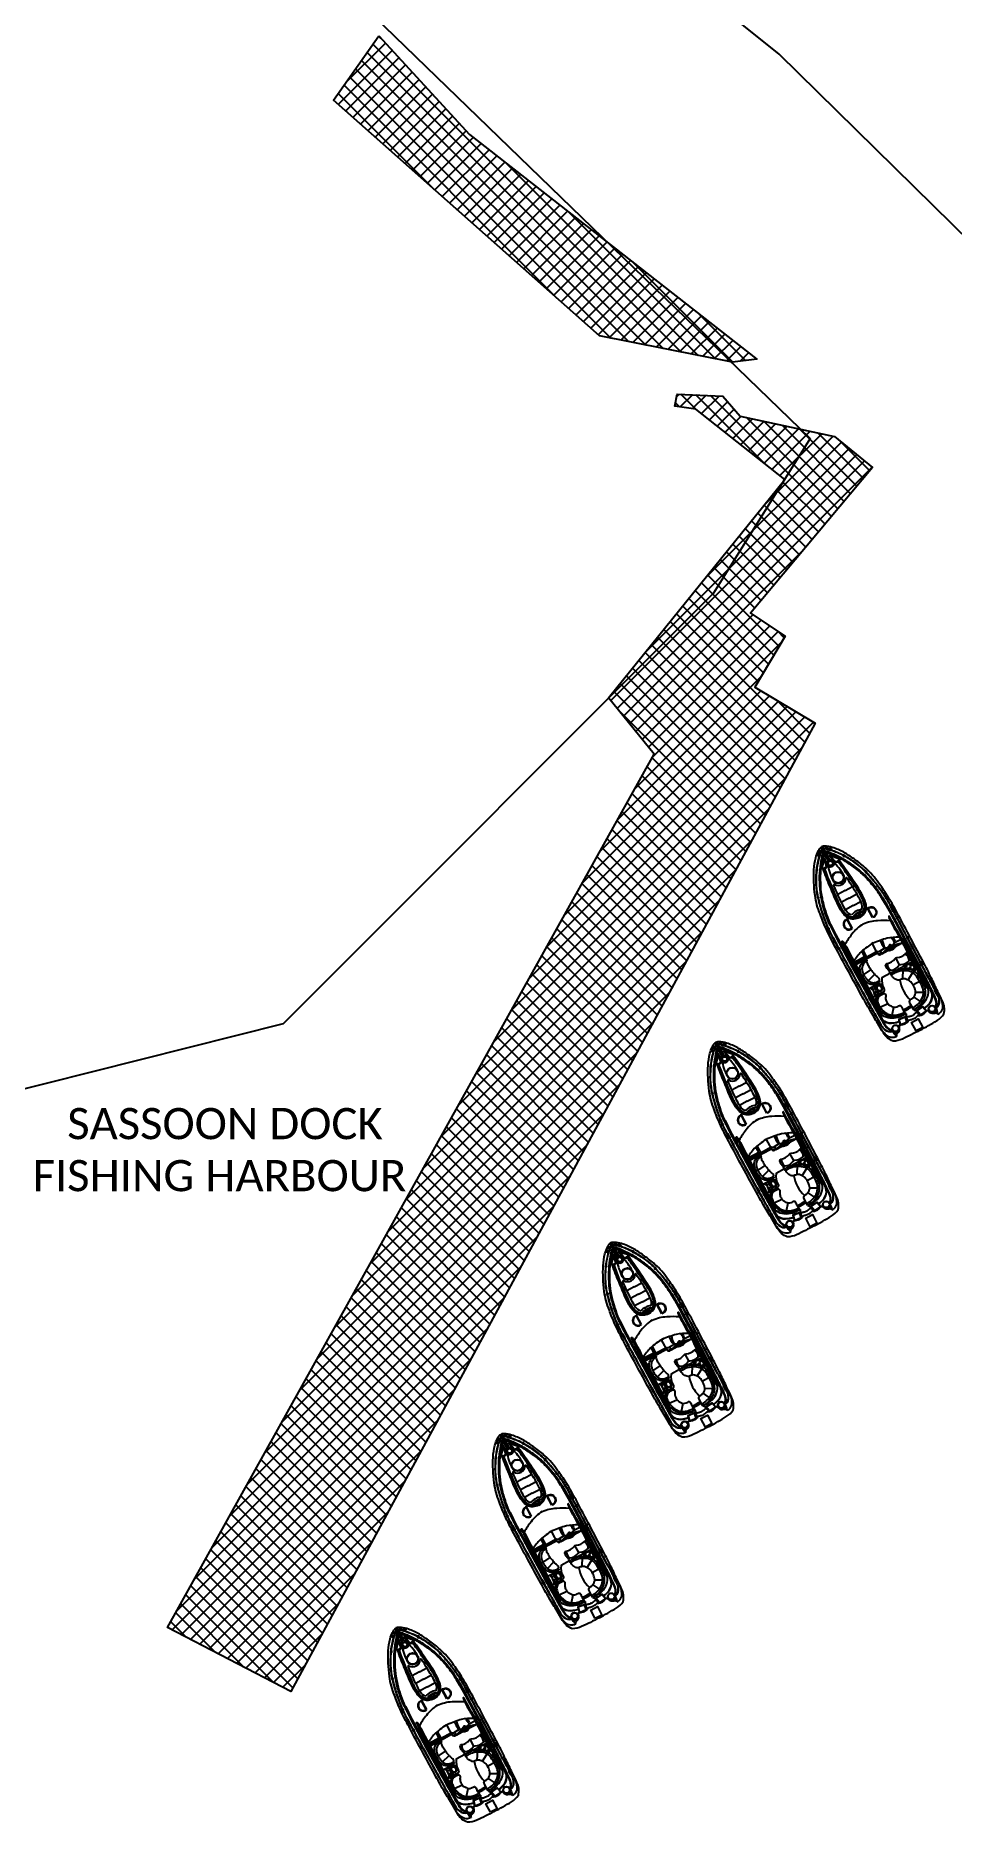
# Model space of a CAD drawing. Header units: metres. Extents: x 267365 to 277461, y 2088854 to 2108025.
# Drawn here: x 270854 to 271147, y 2091971 to 2092546 of the extents above; entities that cross this region are included whole.
import ezdxf

# ---------------------------------------------------------------- set-up
doc = ezdxf.new("R2010")
doc.units = ezdxf.units.M
for name, color, linetype in [('BOAT', 30, 'Continuous'), ('HARBOUR', 1, 'Continuous'), ('HARBOUR TEXT', 250, 'Continuous'), ('PORT', 5, 'Continuous'), ('village', 3, 'Continuous')]:
    doc.layers.add(name, color=color, linetype=linetype)
doc.styles.get("Standard").update_dxf_attribs({"font": 'calibri.ttf'})

msp = doc.modelspace()

# ---------------------------------------------------------------- texts
at = {"layer": 'HARBOUR TEXT', "insert": (270849.65, 2092202.1), "char_height": 10, "width": 125.718, "attachment_point": 1}
msp.add_mtext('\\pxqc; SASSOON DOCK FISHING HARBOUR', dxfattribs=at)

# ---------------------------------------------------------------- blocks, each defined once
blk = doc.blocks.new('3')
for p, q in [((15968, 14767), (15462, 14767)), ((15968, 15258), (15484, 15258)), ((15968, 15258), (16453, 15258)), ((15968, 14767), (16474, 14767)), ((15968, 14277), (15461, 14277)), ((15968, 14277), (16475, 14277)), ((15259, 11285), (14484, 11285)), ((15259, 11192), (14484, 11192)), ((14615, 10476), (15123, 10528)), ((16111, 11240), (16111, 11048)), ((16111, 11048), (16516, 11165)), ((16111, 11048), (16509, 11048)), ((16707, 11116), (16547, 11058)), ((16716, 11090), (16575, 11038)), ((16600, 11048), (16882, 11048)), ((16709, 10005), (16709, 10459)), ((16767, 11090), (16913, 11037)), ((16776, 11116), (16940, 11056)), ((16949, 11180), (17451, 11048)), ((16973, 11048), (17451, 11048)), ((14686, 10050), (15190, 10197)), ((16160, 9828), (17451, 9828)), ((16498, 9195), (16786, 9687)), ((16732, 9000), (17261, 9307)), ((14565, 8385), (15056, 8357)), ((16846, 8619), (17397, 8623)), ((14966, 7645), (15271, 8006)), ((15658, 7614), (15968, 7614)), ((15665, 7521), (15968, 7521)), ((16200, 7614), (15968, 7614)), ((16200, 7521), (15968, 7521)), ((16554, 7976), (16809, 7478)), ((16782, 8178), (17280, 7902)), ((14685, 6707), (14679, 6695)), ((17251, 6707), (17257, 6695))]:
    blk.add_line(p, q)
for points in [[(15968, 6127, -0.0173595), (14838, 6154, -0.1263403), (14305, 6306, -0.1728985), (14037, 6993, -0.0138842), (14014, 7606, -0.008973), (13973, 8482, -0.01509), (13946, 9483, 0.0022446), (13935, 11027, -0.0033421), (13932, 12742, -0.0169845), (13966, 13889, -0.0245459), (14062, 14750, -0.0679415), (14312, 15833, -0.0339485), (14615, 16539, -0.0220014), (14950, 17169, -0.0428716), (15373, 17727, -0.0595144), (15677, 17994, -0.0463644), (15850, 18096, -0.104882), (15968, 18127, -0.104882)], [(14099, 8543, 0.0064247), (14087, 9488, 0.0022175), (14076, 11029, -0.003368), (14066, 12757, -0.0246325), (14085, 13845, -0.0150373), (14174, 14559, -0.0254387), (14242, 14955, -0.0138434), (14434, 15768, -0.0402664), (14734, 16491, -0.0167294), (15107, 17121, -0.0297388), (15584, 17694, 0.0152497), (15841, 17933, -0.1323888), (15895, 17967, -0.0284417), (15920, 17975, -0.0284417)], [(14113, 8543, 0.0064236), (14100, 9488, 0.0022173), (14090, 11029, -0.0033685), (14080, 12757, -0.0246334), (14099, 13844, -0.0150384), (14188, 14557, -0.0254613), (14256, 14952, -0.0138393), (14448, 15764, -0.0402377), (14746, 16485, -0.0167146), (15118, 17113, -0.0296929), (15593, 17684, 0.0152343), (15851, 17923, -0.1340359), (15900, 17954, -0.0248791), (15920, 17960, -0.0248791)], [(14259, 13906, -0.0315957), (14324, 14539, -0.0049282), (14403, 14955, -0.0284396), (14598, 15666, -0.0428747), (14892, 16347, -0.0353475), (15257, 16991, -0.0240925), (15665, 17545, -0.0798371), (15920, 17811)], [(14273, 13906, -0.031592), (14338, 14536, -0.0049261), (14416, 14952, -0.0284363), (14611, 15661, -0.0428955), (14905, 16341, -0.0353632), (15268, 16984, -0.0241114), (15676, 17537, -0.0776575), (15920, 17794, -0.0776575)], [(14287, 13905, -0.0315883), (14351, 14534, -0.004924), (14430, 14949, -0.0284329), (14624, 15657, -0.0429166), (14917, 16334, -0.0353794), (15280, 16976, -0.0241302), (15687, 17529, -0.075408), (15920, 17776, -0.075408)], [(14314, 13904, -0.0315809), (14379, 14529, -0.0049198), (14457, 14944, -0.0284262), (14650, 15648, -0.0429591), (14942, 16322, -0.0354114), (15303, 16961, -0.0288289), (15644, 17425, -0.0923361), (15920, 17647, -0.0803279)], [(15968, 6127, 0.0173595), (17099, 6154, 0.1263403), (17632, 6306, 0.1728985), (17899, 6993, 0.0138842), (17922, 7606, 0.008973), (17963, 8482, 0.01509), (17990, 9483, -0.0022446), (18001, 11027, 0.0033421), (18004, 12742, 0.0169845), (17970, 13889, 0.0245459), (17874, 14750, 0.0679415), (17624, 15833, 0.0339485), (17321, 16539, 0.0220014), (16986, 17169, 0.0428716), (16563, 17727, 0.0595144), (16259, 17994, 0.0463644), (16086, 18096, 0.104882), (15968, 18127, 0.104882)], [(17837, 8543, -0.0064247), (17850, 9488, -0.0022175), (17860, 11029, 0.003368), (17870, 12757, 0.0246325), (17851, 13845, 0.0150373), (17762, 14559, 0.0254387), (17694, 14955, 0.0138434), (17502, 15768, 0.0402664), (17202, 16491, 0.0167294), (16829, 17121, 0.0297388), (16352, 17694, -0.0152497), (16095, 17933, 0.1323888), (16041, 17967, 0.0284417), (16016, 17975, 0.0284417)], [(17823, 8543, -0.0064236), (17836, 9488, -0.0022173), (17846, 11029, 0.0033685), (17856, 12757, 0.0246334), (17837, 13844, 0.0150384), (17748, 14557, 0.0254613), (17680, 14952, 0.0138393), (17489, 15764, 0.0402377), (17190, 16485, 0.0167146), (16818, 17113, 0.0296929), (16343, 17684, -0.0152343), (16085, 17923, 0.1340359), (16037, 17954, 0.0248791), (16016, 17960, 0.0248791)], [(17677, 13906, 0.0315957), (17612, 14539, 0.0049282), (17534, 14955, 0.0284396), (17338, 15666, 0.0428747), (17044, 16347, 0.0353475), (16679, 16991, 0.0240925), (16271, 17545, 0.0798371), (16016, 17811)], [(17663, 13906, 0.031592), (17598, 14536, 0.0049261), (17520, 14952, 0.0284363), (17325, 15661, 0.0428955), (17032, 16341, 0.0353632), (16668, 16984, 0.0241114), (16260, 17537, 0.0776575), (16016, 17794, 0.0776575)], [(17649, 13905, 0.0315883), (17585, 14534, 0.004924), (17507, 14949, 0.0284329), (17312, 15657, 0.0429166), (17019, 16334, 0.0353794), (16656, 16976, 0.0241302), (16249, 17529, 0.075408), (16016, 17776, 0.075408)], [(17622, 13904, 0.0315809), (17558, 14529, 0.0049198), (17480, 14944, 0.0284262), (17286, 15648, 0.0429591), (16995, 16322, 0.0354114), (16633, 16961, 0.0288289), (16292, 17425, 0.0923361), (16016, 17647, 0.0803279)], [(15510, 16937), (15621, 16929, 0.3822208), (15724, 16994), (15807, 17415, 0.7865441), (15746, 17463), (15428, 17125, 0.616464), (15510, 16937, 3.8449075)], [(16426, 16937), (16315, 16929, -0.3822208), (16212, 16994), (16129, 17415, -0.7865441), (16190, 17463), (16508, 17125, -0.616464), (16426, 16937, -3.8449075)], [(14259, 13906), (14240, 13499), (14230, 13027), (14235, 12258), (14235, 11203), (14254, 9510, -0.0026015), (14274, 8591, 0.004411), (14291, 7810, 0.0130085), (14327, 7273, 0.1133962), (14429, 6986, 0.1460048), (14570, 6865, 1.5952193)], [(14273, 13905), (14254, 13498), (14244, 13027), (14249, 12258), (14249, 11203), (14268, 9511, -0.0026013), (14288, 8592, 0.0044108), (14305, 7810, 0.0130029), (14341, 7275, 0.1133374), (14441, 6994, 0.1448206), (14573, 6879, 0.1389874)], [(14287, 13905), (14267, 13498), (14258, 13027), (14263, 12258), (14263, 11203), (14282, 9511, -0.0026011), (14302, 8592, 0.0044105), (14319, 7811, 0.0129972), (14355, 7276, 0.1132762), (14453, 7001, 0.142458), (14576, 6893, 0.142458)], [(14314, 13903), (14295, 13497), (14285, 13026), (14290, 12259), (14290, 11203), (14310, 9511, -0.0026006), (14330, 8592, 0.0044099), (14346, 7812, 0.002867), (14352, 7694, 0.002867)], [(15309, 13138), (15309, 13746, 0.4830629), (14927, 13449, 0.5002399), (15309, 13138, 0.4184236)], [(16627, 13138), (16627, 13746, -0.4830629), (17009, 13449, -0.5002399), (16627, 13138, -0.4184236)], [(17649, 13905), (17669, 13498), (17679, 13027), (17674, 12258), (17674, 11203), (17654, 9511, 0.0026011), (17634, 8592, -0.0044105), (17618, 7811, -0.0129972), (17581, 7276, -0.1132762), (17484, 7001, -0.142458), (17360, 6893, -0.142458)], [(17663, 13905), (17683, 13498), (17692, 13027), (17687, 12258), (17687, 11203), (17668, 9511, 0.0026013), (17648, 8592, -0.0044108), (17631, 7810, -0.0130029), (17595, 7275, -0.1133374), (17495, 6994, -0.1448206), (17363, 6879, -0.1389874)], [(17677, 13906), (17696, 13499), (17706, 13027), (17701, 12258), (17701, 11203), (17682, 9510, 0.0026015), (17662, 8591, -0.004411), (17645, 7810, -0.0130085), (17609, 7273, -0.1133962), (17507, 6986, -0.1460048), (17366, 6865, -1.5952193)], [(17622, 13903), (17641, 13497), (17651, 13026), (17646, 12259), (17646, 11203), (17627, 9511, 0.0026006), (17606, 8592, -0.0044099), (17590, 7812, -0.002867), (17584, 7694, -0.002867)], [(15703, 7337), (15453, 7337, -0.2027224), (14593, 7704, -0.1787681), (14419, 8123, 0.0100277), (14401, 8982, -0.0053564), (14389, 10399, -0.0166054), (14407, 11545, 0.0189213), (14421, 12735, -0.9258732), (14467, 12742, -0.0412022), (14487, 12530, -0.0244615), (14489, 11848, 0.0128878), (14496, 10534, -0.0193586), (14481, 9766, 0.0023754), (14464, 8876, -0.0063862), (14468, 8310, -0.0136557), (14465, 8083, -0.8627057), (14422, 8078, 0.6480891)], [(14436, 8081, -0.0164878), (14433, 8123, 0.0100227), (14415, 8982, -0.0053564), (14403, 10399, -0.0166073), (14421, 11545, 0.0189212), (14435, 12735, 0.0114302), (14435, 12736, -0.9132826), (14454, 12739, -0.0411744), (14474, 12530, -0.0244777), (14475, 11849, 0.0128888), (14483, 10534, -0.0193623), (14468, 9766, 0.0023766), (14450, 8876, -0.0063905), (14454, 8310, -0.0136639), (14452, 8084, 0.0007008), (14452, 8084, -0.8199757), (14436, 8081, -0.8199757)], [(15968, 13072, 0.0964027), (15128, 12858, 0.0405382), (14488, 12513, 1.92312)], [(15968, 13072, -0.0964027), (16808, 12858, -0.0405382), (17448, 12513, -1.92312)], [(16209, 7337), (16484, 7337, 0.2027224), (17343, 7704, 0.1787681), (17517, 8123, -0.0100277), (17535, 8982, 0.0053564), (17547, 10399, 0.0166054), (17529, 11545, -0.0189213), (17515, 12735, 0.9258732), (17469, 12742, 0.0412022), (17449, 12530, 0.0244615), (17448, 11848, -0.0128878), (17440, 10534, 0.0193586), (17455, 9766, -0.0023754), (17473, 8876, 0.0063862), (17468, 8310, 0.0136557), (17471, 8083, 0.8627057), (17514, 8078, -0.6480891)], [(17500, 8081, 0.0164878), (17503, 8123, -0.0100227), (17522, 8982, 0.0053564), (17533, 10399, 0.0166073), (17516, 11545, -0.0189212), (17501, 12735, -0.0114302), (17501, 12736, 0.9132826), (17482, 12739, 0.0411744), (17463, 12530, 0.0244777), (17461, 11849, -0.0128888), (17454, 10534, 0.0193623), (17469, 9766, -0.0023766), (17486, 8876, 0.0063905), (17482, 8310, 0.0136639), (17485, 8084, -0.0007008), (17485, 8084, 0.8199757), (17500, 8081, 0.8199757)], [(15968, 11837, 0.0336875), (15117, 11708, 0.0518794), (14484, 11431, 1.92312)], [(15890, 11827), (15890, 11428, 0.4629247), (16111, 11240), (16433, 11260)], [(15890, 11428), (15890, 11255, 0.5457371), (16111, 11112, 0.2829046)], [(15968, 11837, -0.0336875), (16819, 11708, -0.0518794), (17452, 11431, -1.92312)], [(15890, 11255), (15890, 11192, 0.5168392), (16111, 11048, 0.2829046)], [(16029, 9960, -0.1640086), (15991, 10360, -0.4075591), (16120, 10414, 0.2046602), (16640, 10437, -0.2865695), (16778, 10441, 0.1987589), (17315, 10404, -0.4514797), (17447, 10380, -1.4639709)], [(16017, 9822), (15456, 9822, 0.1583223), (15267, 9218, -0.4176758), (15128, 9062), (14467, 9062)], [(14478, 9640), (15066, 9640, -0.4060884), (15274, 9347)], [(16017, 9822, -0.2912689), (16031, 9962, -0.2998669), (16120, 9974, 0.2734776), (16640, 9983, -0.2865695), (16778, 9987, 0.1987589), (17315, 9951, -0.4514797), (17447, 9926, -1.4639709)], [(16209, 7337), (16201, 7447), (16199, 7780, -0.4480431), (16355, 7939, 0.0255607), (16524, 7967, 0.1567601), (16694, 8068, 0.1442879), (16785, 8185, 0.0794269), (16845, 8458, 0.0541789), (16830, 8771, 0.127294), (16729, 9003, -0.0251947), (16615, 9133, 0.1126559), (16496, 9195, 0.0616523), (16330, 9221, -0.2222783), (16204, 9276, -0.0491085), (16118, 9377, -0.0999703), (16052, 9503, -0.0459923), (16023, 9712), (16017, 9822)], [(14099, 8543, -0.0029416), (14109, 7856, 0.0020134), (14118, 7419, 0.1304424), (14196, 7108, 0.261246), (14560, 6796, 0.2091974)], [(14113, 8543, -0.0029414), (14123, 7857, 0.0020144), (14132, 7419, 0.1309924), (14209, 7113, 0.2618322), (14563, 6810, 0.2618322)], [(17823, 8543, 0.0029414), (17813, 7857, -0.0020144), (17804, 7419, -0.1309924), (17728, 7113, -0.2618322), (17373, 6810, -0.2618322)], [(17837, 8543, 0.0029416), (17827, 7856, -0.0020134), (17818, 7419, -0.1304424), (17740, 7108, -0.261246), (17376, 6796, -0.2091974)], [(14623, 6459, -0.1643933), (14408, 6486, -0.1886842), (14159, 6722, -0.1075801), (14019, 7335)], [(15148, 7123, -0.0433335), (14832, 7204, -0.18333), (14416, 7523, -0.1239848), (14329, 7900, 0.0153773), (14309, 8173)], [(15145, 7110, -0.043195), (14828, 7191, -0.1834147), (14404, 7516, -0.0945114), (14319, 7806)], [(16789, 7123, 0.0433335), (17104, 7204, 0.18333), (17520, 7523, 0.1239848), (17607, 7900, -0.0153773), (17627, 8173)], [(16792, 7110, 0.043195), (17108, 7191, 0.1834147), (17532, 7516, 0.0945114), (17617, 7806)], [(17313, 6459, 0.1643933), (17529, 6486, 0.1886842), (17777, 6722, 0.1075801), (17917, 7335)]]:
    blk.add_lwpolyline(points, format="xyb")
for points in [[(15920, 17243), (15920, 18087)], [(15920, 18087), (15920, 17236)], [(16016, 18087), (16016, 17236)], [(16016, 17243), (16016, 18087)], [(14061, 13154), (14037, 13154), (14037, 12891), (14063, 12891)], [(14076, 12891), (14095, 12891), (14095, 13154), (14075, 13154)], [(17860, 12891), (17842, 12891), (17842, 13154), (17862, 13154)], [(17875, 13154), (17899, 13154), (17899, 12891), (17874, 12891)], [(14515, 11449), (14515, 11377), (15160, 11377), (15160, 11717)], [(15890, 11192), (15259, 11192), (15259, 11737)], [(15890, 11285), (15259, 11285)], [(17067, 11264), (17452, 11259)], [(14086, 9609), (14068, 9609), (14068, 9357), (14090, 9357)], [(14104, 9357), (14117, 9357), (14117, 9609), (14100, 9609)], [(17833, 9357), (17819, 9357), (17819, 9609), (17836, 9609)], [(17850, 9609), (17868, 9609), (17868, 9357), (17846, 9357)], [(14111, 7762), (14086, 7762), (14086, 7507), (14116, 7507)], [(14130, 7507), (14139, 7507), (14139, 7762), (14125, 7762)], [(17806, 7507), (17797, 7507), (17797, 7762), (17812, 7762)], [(17825, 7762), (17850, 7762), (17850, 7507), (17820, 7507)]]:
    blk.add_lwpolyline(points)
for points in [[(15512, 16972), (15626, 16964, 0.3830689), (15690, 17002), (15774, 17428, 0.8536356), (15769, 17437), (15454, 17102, 0.6135269)], [(16424, 16972), (16311, 16964, -0.3830689), (16246, 17002), (16162, 17428, -0.8536356), (16167, 17437), (16482, 17102, -0.6135269)], [(15282, 13161), (15282, 13724, 0.460147), (14955, 13448, 0.4770604)], [(16654, 13161), (16654, 13724, -0.460147), (16981, 13448, -0.4770604)], [(16942, 9799, 0.9177055), (16944, 9656, -0.209704), (17282, 9330, 0.850912), (17403, 9348), (17403, 9679, 0.435659), (17310, 9777)]]:
    blk.add_lwpolyline(points, format="xyb", close=True)
for points in [[(14753, 9417), (14668, 9620), (14885, 9592)], [(14753, 9310), (14668, 9108), (14885, 9136)], [(15542, 6884), (15602, 7202), (15175, 7247), (15104, 6927)], [(15531, 6898), (15586, 7190), (15186, 7232), (15121, 6939)], [(16394, 6884), (16334, 7202), (16761, 7247), (16832, 6927)], [(16405, 6898), (16351, 7190), (16751, 7232), (16815, 6939)], [(15751, 6190), (15751, 6747), (16185, 6747), (16185, 6190)]]:
    blk.add_lwpolyline(points, close=True)
for centre, radius in [((15572, 17779), 56.4), ((15730, 17935), 62.8), ((16206, 17935), 62.8), ((16365, 17779), 56.4), ((15955, 17042), 139), ((15982, 17042), 139), ((15968, 16104), 341), ((15968, 16104), 341), ((15968, 16104), 314), ((15968, 16104), 314), ((15874, 13634), 55), ((16063, 13634), 55), ((14851, 9364), 29.4), ((16957, 9728), 54.8), ((17179, 9578), 35.5), ((17302, 9689), 54.8), ((17339, 9377), 54.8), ((14772, 6883), 196), ((14772, 6883), 182), ((17164, 6883), 196), ((17164, 6883), 182)]:
    blk.add_circle(centre, radius)
for centre, radius, start, end in [((15968, 18020), 82.1, 53.90736, 126.09264), ((15968, 18020), 82.1, 53.90736, 126.09264), ((15081, 17062), 42.7, 70.23043, 225.37248), ((15081, 17062), 42.7, 244.01024, 51.59266), ((19250, 16002), 3624, 163.32738, 178.39819), ((15955, 17042), 204, 99.88397, 72.33353), ((15982, 17042), 204, 107.66647, 80.11603), ((12687, 16002), 3624, 1.60181, 16.67262), ((16856, 17062), 42.7, 128.40734, 295.98976), ((16856, 17062), 42.7, 314.62752, 109.76957), ((14404, 15632), 42.7, 81.61585, 249.71152), ((14404, 15632), 42.7, 268.34658, 62.98079), ((15568, 15839), 36.3, 29.19461, 175.66235), ((15956, 16061), 410, 209.93923, 271.74035), ((15981, 16061), 410, 268.25965, 330.06077), ((16368, 15839), 36.3, 4.33765, 150.80539), ((17533, 15632), 42.7, 117.01921, 271.65342), ((17533, 15632), 42.7, 290.28848, 98.38415), ((14085, 13775), 42.7, 91.31956, 261.72615), ((14085, 13775), 42.7, 280.38504, 72.66067), ((15916, 13389), 521, 84.27352, 120.87586), ((15910, 13368), 414, 81.28846, 129.03821), ((15910, 13368), 386, 81.28846, 132.49558), ((16027, 13368), 414, 50.96179, 98.71154), ((16020, 13389), 521, 59.12414, 95.72648), ((16027, 13368), 386, 47.50442, 98.71154), ((17852, 13775), 42.7, 107.33933, 259.61496), ((17852, 13775), 42.7, 278.27385, 88.68044), ((14070, 12461), 42.7, 95.0301, 265.12922), ((14070, 12461), 42.7, 283.78939, 76.36993), ((17866, 12461), 42.7, 103.63007, 256.21061), ((17866, 12461), 42.7, 274.87078, 84.9699), ((16458, 10167), 404, 143.20002, 207.40418), ((16746, 11816), 638, 240.62497, 253.97599), ((16746, 11816), 638, 259.94911, 264.18902), ((16902, 11220), 223, 176.11544, 176.38475), ((16902, 11220), 223, 185.60252, 211.59538), ((16742, 11222), 62.3, 10.8023, 169.14786), ((16741, 11103), 29.9, 180, 0), ((16581, 11220), 223, 328.40462, 356.0447), ((16746, 11816), 638, 274.90249, 281.24181), ((16581, 11220), 223, 3.61525, 3.88456), ((16746, 11816), 638, 285.4342, 300.19), ((16960, 10167), 404, 326.62445, 34.77194), ((17857, 11177), 42.7, 101.222, 257.47113), ((17857, 11177), 42.7, 276.09534, 82.5978), ((14111, 9364), 562, 327.46856, 29.35604), ((18206, 8564), 2009, 160.89952, 198.3721), ((15190, 6739), 633, 165.99567, 206.33128), ((15233, 6626), 633, 172.12538, 195.35791), ((14772, 6883), 238, 225.77259, 10.67419), ((14772, 6883), 210, 243.7243, 10.67419), ((17164, 6883), 238, 169.32581, 314.22741), ((17164, 6883), 210, 169.32581, 296.2757), ((16746, 6739), 633, 333.66872, 14.00433), ((16703, 6626), 633, 344.64209, 7.87462)]:
    blk.add_arc(centre, radius, start, end)
for start_param, end_param in [(0.8300122, 1.5768462), (4.712389, 5.2323421)]:
    blk.add_ellipse((16750, 11264), major_axis=(0, 745), ratio=0.4253193, start_param=start_param, end_param=end_param)
for centre, major_axis, ratio in [((16741, 11103), (254, 0), 0.5330921), ((15045, 9368), (9, 195), 0.7581166)]:
    blk.add_ellipse(centre, major_axis=major_axis, ratio=ratio)
for points, knots in [([(15968, 13487), (15732, 13507), (15484, 13592), (15248, 14016), (15219, 14267), (15199, 14975), (15273, 15428), (15346, 16250), (15392, 16600), (15444, 16963)], [0, 0, 0, 0, 0.0462196, 0.0462196, 0.09243919, 0.09243919, 0.19473251, 0.19473251, 0.27090841, 0.27090841, 0.27090841, 0.27090841]), ([(15969, 13501), (15726, 13521), (15478, 13616), (15250, 14057), (15229, 14313), (15218, 15025), (15289, 15480), (15364, 16281), (15407, 16611), (15456, 16954)], [0, 0, 0, 0, 0.0480884, 0.0480884, 0.09617679, 0.09617679, 0.19853767, 0.19853767, 0.2704106, 0.2704106, 0.2704106, 0.2704106]), ([(15649, 13652), (15601, 13675), (15412, 13793), (15236, 14361), (15332, 15175), (15389, 16086), (15474, 16690), (15509, 16937)], [0.02340441, 0.02340441, 0.02340441, 0.02340441, 0.03509423, 0.07391115, 0.13825098, 0.21657134, 0.27090841, 0.27090841, 0.27090841, 0.27090841]), ([(15973, 13542), (15725, 13563), (15488, 13664), (15279, 14119), (15266, 14382), (15267, 15105), (15336, 15571), (15414, 16347), (15454, 16644), (15496, 16939)], [0, 0, 0, 0, 0.0508337, 0.0508337, 0.1016674, 0.1016674, 0.20603281, 0.20603281, 0.27090841, 0.27090841, 0.27090841, 0.27090841]), ([(15649, 13689), (15563, 13734), (15491, 13794), (15341, 14062), (15312, 14307), (15306, 14741), (15331, 14954), (15389, 15603), (15418, 16042), (15493, 16627), (15515, 16780), (15537, 16933)], [0.02482538, 0.02482538, 0.02482538, 0.02482538, 0.0474598, 0.0474598, 0.0949196, 0.0949196, 0.1423794, 0.1423794, 0.23729899, 0.23729899, 0.27090841, 0.27090841, 0.27090841, 0.27090841]), ([(15963, 13542), (16212, 13563), (16448, 13664), (16658, 14119), (16670, 14382), (16669, 15105), (16600, 15571), (16522, 16347), (16482, 16644), (16441, 16939)], [0, 0, 0, 0, 0.0508337, 0.0508337, 0.1016674, 0.1016674, 0.20603281, 0.20603281, 0.27090841, 0.27090841, 0.27090841, 0.27090841]), ([(15967, 13501), (16210, 13521), (16458, 13616), (16686, 14057), (16707, 14313), (16718, 15025), (16647, 15480), (16572, 16281), (16529, 16611), (16480, 16954)], [0, 0, 0, 0, 0.0480884, 0.0480884, 0.09617679, 0.09617679, 0.19853767, 0.19853767, 0.2704106, 0.2704106, 0.2704106, 0.2704106]), ([(15968, 13487), (16204, 13507), (16453, 13592), (16688, 14016), (16717, 14267), (16737, 14975), (16664, 15428), (16591, 16250), (16544, 16600), (16493, 16963)], [0, 0, 0, 0, 0.0462196, 0.0462196, 0.09243919, 0.09243919, 0.19473251, 0.19473251, 0.27090841, 0.27090841, 0.27090841, 0.27090841]), ([(16287, 13652), (16335, 13675), (16525, 13793), (16700, 14361), (16604, 15175), (16547, 16086), (16462, 16690), (16427, 16937)], [0.02340441, 0.02340441, 0.02340441, 0.02340441, 0.03509423, 0.07391115, 0.13825098, 0.21657134, 0.27090841, 0.27090841, 0.27090841, 0.27090841]), ([(16287, 13689), (16373, 13734), (16445, 13794), (16596, 14062), (16624, 14307), (16630, 14741), (16605, 14954), (16547, 15603), (16518, 16042), (16443, 16627), (16421, 16780), (16400, 16933)], [0.02482538, 0.02482538, 0.02482538, 0.02482538, 0.0474598, 0.0474598, 0.0949196, 0.0949196, 0.1423794, 0.1423794, 0.23729899, 0.23729899, 0.27090841, 0.27090841, 0.27090841, 0.27090841]), ([(15649, 13836), (15408, 13994), (15463, 14437), (15459, 14880), (15499, 15460), (15532, 15842)], [0.03136606, 0.03136606, 0.03136606, 0.03136606, 0.10847437, 0.10847437, 0.19207292, 0.19207292, 0.19207292, 0.19207292]), ([(16287, 13836), (16528, 13994), (16473, 14437), (16478, 14880), (16438, 15460), (16404, 15842)], [0.03136606, 0.03136606, 0.03136606, 0.03136606, 0.10847437, 0.10847437, 0.19207292, 0.19207292, 0.19207292, 0.19207292]), ([(16967, 11103), (16967, 11131), (16932, 11170), (16732, 11234), (16533, 11172), (16501, 11059), (16647, 10979), (16901, 11012), (16967, 11066), (16967, 11103)], [0, 0, 0, 0, 1.0314508, 1.0314508, 2.9924553, 2.9924553, 4.9534598, 4.9534598, 6.2831853, 6.2831853, 6.2831853, 6.2831853]), ([(15052, 9535), (14987, 9538), (14916, 9443), (14934, 9243), (15011, 9180), (15140, 9235), (15185, 9361), (15132, 9502), (15091, 9534), (15052, 9535)], [0, 0, 0, 0, 1.7432734, 1.7432734, 3.4865468, 3.4865468, 5.2298202, 5.2298202, 6.2831853, 6.2831853, 6.2831853, 6.2831853]), ([(16201, 7447), (16516, 7472), (16799, 7555), (17218, 7923), (17295, 8203), (17283, 8817), (17280, 9139), (16921, 9535), (16618, 9678), (16234, 9723), (16133, 9718), (16023, 9712)], [0, 0, 0, 0, 0.06841019, 0.06841019, 0.13682037, 0.13682037, 0.20523056, 0.20523056, 0.27364074, 0.27364074, 0.29746041, 0.29746041, 0.29746041, 0.29746041]), ([(15968, 7083), (15929, 7084), (15864, 7085), (15768, 7105), (15689, 7142), (15639, 7120), (15620, 7111)], [0, 0, 0, 0, 0.008409254, 0.014054591, 0.021480758, 0.025832557, 0.025832557, 0.025832557, 0.025832557]), ([(15968, 7083), (16007, 7084), (16072, 7085), (16168, 7105), (16247, 7142), (16297, 7120), (16316, 7111)], [0, 0, 0, 0, 0.008409254, 0.014054591, 0.021480758, 0.025832557, 0.025832557, 0.025832557, 0.025832557])]:
    blk.add_open_spline(points, degree=3, knots=knots)
for points in [[(16384, 11788), (16361, 11630), (16361, 11448), (16406, 11260)], [(17133, 11590), (17134, 11485), (17123, 11373), (17096, 11260)]]:
    blk.add_open_spline(points, degree=3)
for points in [[(15046, 11077), (15099, 11081), (15166, 11095), (15162, 11159), (15052, 11172), (14839, 11120), (14632, 10955), (14528, 10686), (14498, 10423), (14541, 10108), (14677, 9833), (14836, 9713), (15089, 9658), (15202, 9664), (15248, 9693), (15224, 9747), (15165, 9753), (14962, 9778), (14826, 9849), (14723, 9975), (14661, 10121), (14625, 10316), (14616, 10504), (14645, 10676), (14703, 10848), (14826, 10978), (14985, 11065), (15046, 11077)], [(15242, 9728), (15284, 9784), (15301, 9859), (15256, 9987), (15219, 10089), (15176, 10257), (15125, 10513), (15113, 10650), (15108, 10792), (15116, 10904), (15133, 11003), (15134, 11082)], [(16209, 7337), (16522, 7376), (16865, 7508), (17113, 7684), (17315, 7972), (17390, 8261), (17396, 8665), (17355, 9089), (17199, 9393), (16901, 9625), (16608, 9762), (16270, 9827), (16017, 9822)], [(15136, 8973), (15186, 8923), (15176, 8825), (15107, 8721), (15061, 8595), (15050, 8401), (15082, 8264), (15183, 8106), (15276, 8002), (15438, 7944), (15553, 7941), (15632, 7930), (15661, 7872), (15664, 7739), (15672, 7484), (15681, 7356), (15539, 7346), (15273, 7387), (15079, 7462), (14874, 7581), (14702, 7758), (14590, 7948), (14518, 8142), (14475, 8343), (14471, 8559), (14511, 8775), (14572, 8883), (14659, 8974), (14821, 9056), (14930, 9062), (15065, 9062), (15139, 9040), (15136, 8973), (15072, 8963), (14926, 8967), (14800, 8947), (14687, 8877), (14611, 8786), (14574, 8652), (14564, 8398), (14608, 8189), (14676, 8002), (14755, 7851), (14833, 7757), (14949, 7656), (15107, 7567), (15233, 7520), (15384, 7487), (15510, 7473), (15599, 7466), (15666, 7458), (15685, 7420)], [(15703, 7337), (15662, 7244), (15622, 7119), (15577, 6884)], [(16209, 7337), (16274, 7244), (16314, 7119), (16359, 6884)], [(14949, 6725), (14889, 6660), (14751, 6592), (14670, 6567), (14631, 6512), (14623, 6459)], [(15968, 6876), (15852, 6882), (15776, 6899), (15676, 6923), (15593, 6891), (15412, 6853), (15219, 6882), (15120, 6923), (15057, 6932), (14965, 6919)], [(15968, 6876), (16084, 6882), (16160, 6899), (16260, 6923), (16343, 6891), (16524, 6853), (16718, 6882), (16816, 6923), (16880, 6932), (16971, 6919)], [(16987, 6725), (17047, 6660), (17185, 6592), (17266, 6567), (17305, 6512), (17313, 6459)]]:
    blk.add_spline(points, degree=3)

# ---------------------------------------------------------------- hatches: boundary and pattern name
at = {"layer": 'HARBOUR'}
h = msp.add_hatch(dxfattribs=at)
h.set_pattern_fill('ANSI37', color=256)
h.paths.add_polyline_path([(271103.31, 2092325.44), (271084.05, 2092336.93), (271093.79, 2092353.31), (271082.61, 2092360.62), (271121.75, 2092407.3), (271109.55, 2092417.28), (271079.28, 2092423.73), (271073.81, 2092430.14), (271059.16, 2092430.85), (271058.37, 2092426.97), (271065.18, 2092426.02), (271093.62, 2092403.42), (271037.18, 2092333.5), (271051.8, 2092315.44), (270895.88, 2092035.62), (270935.41, 2092015.16)])
at = {"layer": 'PORT'}
h = msp.add_hatch(dxfattribs=at)
h.set_pattern_fill('ANSI37', color=256)
h.paths.add_polyline_path([(270992.62, 2092514), (270963.57, 2092545.61), (270949.04, 2092524.96), (271034.27, 2092449.47), (271076.88, 2092441.08), (271084.63, 2092442.05)])

# ---------------------------------------------------------------- linework, layer by layer
at = {"layer": 'HARBOUR', "flags": 128}
msp.add_lwpolyline([(271037.18, 2092333.5), (271093.62, 2092403.42), (271065.18, 2092426.02), (271058.37, 2092426.97), (271059.16, 2092430.85), (271073.81, 2092430.14), (271079.28, 2092423.73), (271109.55, 2092417.28), (271121.75, 2092407.3), (271082.61, 2092360.62), (271093.79, 2092353.31), (271084.05, 2092336.93), (271103.31, 2092325.44), (270935.41, 2092015.16), (270895.88, 2092035.62), (271051.8, 2092315.44)], close=True, dxfattribs=at)
at = {"layer": 'PORT', "flags": 128}
msp.add_lwpolyline([(270963.57, 2092545.61), (270992.62, 2092514), (271084.63, 2092442.05), (271076.88, 2092441.08), (271034.27, 2092449.47), (270949.04, 2092524.96)], close=True, dxfattribs=at)
at = {"layer": 'village', "color": 3}
msp.add_lwpolyline([(272993.96, 2107801.84), (273315.29, 2107819.49), (273466.42, 2107839.66), (273663.06, 2107841.23), (273768.83, 2107857.16), (274033.37, 2107881.99), (274138.83, 2107935.76), (274728.56, 2107967.01), (274951.5, 2107991.45), (275371.18, 2108006.2), (275518.3, 2108024.89), (275624.69, 2107989.27), (275735.17, 2107888.05), (275932.35, 2107821.55), (275981.98, 2107765.2), (276038.79, 2107754.34), (276137.06, 2107762.69), (276197.67, 2107748.04), (276277.38, 2107714.64), (276386.94, 2107726.84), (276424.86, 2107715.82), (276448.2, 2107632.8), (276576.93, 2107614.93), (276668.53, 2107509.74), (276725.59, 2107468.59), (276835.41, 2107450.58), (276873.37, 2107431.99), (276889.16, 2107348.9), (276906.82, 2107031.33), (276952.5, 2106993.91), (276972.13, 2106903.28), (276985.44, 2106657.51), (276993.63, 2106578.18), (277024.7, 2106476.32), (277032.87, 2106400.74), (277060.06, 2106310.18), (277060.88, 2106208.08), (277009.26, 2106041.24), (276934.9, 2105881.79), (276864.37, 2105714.79), (276846.07, 2105639.01), (276782.72, 2105521.25), (276712.38, 2105331.61), (276664.39, 2105183.69), (276624.12, 2105016.94), (276598.71, 2104884.41), (276618.88, 2104725.72), (276668.71, 2104642.91), (276703.35, 2104567.54), (276787.41, 2104458.54), (276814.28, 2104409.58), (276921.4, 2104255.34), (276982.92, 2104131.07), (277055.23, 2104071.09), (277188.17, 2104000.33), (277301.96, 2103959.64), (277374.17, 2103914.8), (277393.32, 2103884.73), (277425.45, 2103650.49), (277456.63, 2103533.49), (277461.05, 2103454.07), (277427.81, 2103355.51), (277371.69, 2103279.42), (277308.73, 2103112.49), (277294.42, 2103010.26), (277224.29, 2102794.1), (277162.64, 2102464.57), (277148.52, 2102229.64), (277158.29, 2102110.72), (277137, 2102018.01), (276963.88, 2101811.28), (276882.05, 2101880.63), (276771.6, 2101955.95), (276573.15, 2102100.07), (276476.34, 2102150.85), (276289.79, 2102209.85), (276226.94, 2102218.35), (276085.7, 2102217.21), (275837.08, 2102186.06), (275633.39, 2102146.32), (275450.15, 2102070.89), (275369.87, 2102016.44), (275247.69, 2101874.18), (275214.59, 2101808.91), (275179.96, 2101651.71), (275140.11, 2101588.63), (275033.17, 2101504.87), (274908.31, 2101418.65), (274859.13, 2101400.3), (274770.32, 2101292.03), (274692.42, 2101219.64), (274560.49, 2101178.22), (274495.78, 2101139.6), (274469.17, 2101101.28), (274469.49, 2101060.93), (274540.57, 2100864.23), (274645.62, 2100625.25), (274732.83, 2100372.62), (274810.69, 2100169.28), (274810.98, 2100133.37), (274713.22, 2100022.77), (274626.45, 2099939.11), (274517.35, 2099844.07), (274457.3, 2099783.08), (274345.1, 2099795.63), (274086.65, 2099872.01), (273922.66, 2099913.3), (273760.85, 2099961.3), (273693.53, 2099967.45), (273676.39, 2099868.7), (273730.4, 2099844.49), (273916.8, 2099805.63), (274112.23, 2099757.9), (274244.85, 2099716.36), (274227.53, 2099640.02), (274207.62, 2099606.19), (274045.86, 2099647.5), (273886.43, 2099677.62), (273668.47, 2099738.62), (273605.73, 2099733.61), (273579.42, 2099659.45), (273579.71, 2099623.54), (273611.48, 2099576.74), (273726.04, 2099548.51), (273773.12, 2099548.89), (273815.45, 2099582.89), (273943.43, 2099559.27), (274033.3, 2099535.34), (274210.68, 2099503.11), (274260.26, 2099469.91), (274211.7, 2099375.35), (274178.11, 2099370.58), (274034.3, 2099409.78), (273823.18, 2099457.38), (273782.82, 2099457.05), (273758.5, 2099414.31), (273610.3, 2099442.21), (273592.75, 2099395.02), (274080.15, 2099284.63), (274084.87, 2099255.52), (274059.06, 2099118.54), (274029.95, 2099113.86), (273980.32, 2099151.56), (273825.31, 2099190.67), (273749, 2099201.25), (273564.78, 2099246.82), (273549.64, 2099177.25), (273561.2, 2099134.73), (273548.27, 2099069.62), (273559.92, 2099015.91), (273625.22, 2098980.58), (273614.16, 2098960.28), (273529.12, 2098941.7), (273558.83, 2098870.18), (273478.14, 2098867.28), (273480.66, 2098831.44), (273592.89, 2098816.64), (273642.49, 2098783.45), (273507.9, 2098791.31), (273447.58, 2098763.92), (273394.34, 2098693.98), (273414.66, 2098676.25), (273481.47, 2098730.59), (273568.82, 2098742.5), (273698.9, 2098739.04), (273734.83, 2098730.38), (273753.38, 2098654.32), (273736.25, 2098553.26), (273696.44, 2098485.74), (273613.63, 2098467.12), (273589.27, 2098431.07), (273524.27, 2098426.04), (273555.96, 2098388.2), (273552.33, 2098282.8), (273503.14, 2098266.7), (273568.62, 2098208.98), (273553.59, 2098125.89), (273432.44, 2098136.11), (273401.3, 2098104.45), (273524.84, 2098076.36), (273545.25, 2098047.36), (273514.98, 2097908.16), (273454.54, 2097896.41), (273389.32, 2097920.6), (273348.98, 2097918.02), (273347.07, 2097877.65), (273479.54, 2097854.06), (273502.22, 2097820.58), (273452.19, 2097629.66), (273416.36, 2097624.87), (273342.23, 2097642.23), (273281.69, 2097641.74), (273284.21, 2097608.1), (273383.02, 2097588.75), (273410.08, 2097568.76), (273412.84, 2097506.02), (273393.47, 2097402.76), (273345.69, 2097211.85), (273315.13, 2097108.49), (273230.67, 2096735.66), (273194.13, 2096540.34), (273152.42, 2096430.13), (273109.8, 2096432.04), (272979.49, 2096464.65), (272927.96, 2096461.98), (272941.87, 2096403.78), (273083.56, 2096348.92), (273139.45, 2096369.52), (273126.75, 2096275.25), (273145.25, 2096205.89), (273197.47, 2096123.41), (273197.98, 2096060.66), (273167.39, 2095959.49), (273137.05, 2095831.48), (273122.13, 2095734.94), (273055.09, 2095427.32), (273026.66, 2095337.43), (273002.95, 2095218.42), (272970.34, 2095092.58), (272909.96, 2095071.94), (272943.85, 2094760.63), (272969.3, 2094662.16), (272960.92, 2094590.39), (272898.28, 2094571.93), (272851.18, 2094576.05), (272827.64, 2094714.83), (272797.93, 2094784.1), (272759.73, 2094794.99), (272661.13, 2094789.69), (272558.24, 2094757.51), (272542.71, 2094737.18), (272561.9, 2094580.41), (272550.9, 2094555.67), (272421.72, 2094449.26), (272332.7, 2094367.83), (272292.41, 2094358.56), (272233.88, 2094387.24), (272241.16, 2094317.78), (272198.46, 2094330.89), (272148.73, 2094382.05), (272128.53, 2094384.14), (272059.85, 2094280.47), (272078.05, 2094249.21), (272158.4, 2094294.72), (272174.47, 2094247.79), (272161.4, 2094200.57), (272284.64, 2094208.33), (272338.81, 2094163.9), (272336.73, 2094143.74), (272260.7, 2094118.47), (272247.54, 2094082.45), (272377.2, 2094130.62), (272409, 2094079.32), (272313.08, 2094017.97), (272214.79, 2093972.38), (272172.21, 2093969.78), (272087.93, 2093856.98), (272052.56, 2093793.94), (271990.32, 2093726.17), (271932.11, 2093716.75), (271930.2, 2093676.38), (272002.25, 2093638.86), (272018.35, 2093587.43), (271996.34, 2093535.7), (271938.06, 2093532.98), (271915.4, 2093564.2), (271874.98, 2093572.82), (271835.06, 2093518.69), (271713.7, 2093273.38), (271700.77, 2093210.52), (271781.66, 2093188.71), (271802.09, 2093155.27), (271690.02, 2093152.12), (271643.46, 2093086.73), (271560.71, 2093061.41), (271496.11, 2093009.33), (271447.28, 2092948.37), (271465.5, 2092912.66), (271550.91, 2092884.2), (271587.1, 2092846.39), (271556.08, 2092801.34), (271487.1, 2092735.77), (271447.21, 2092677.13), (271353.74, 2092591.22), (271304.64, 2092561.66), (271191.03, 2092471.08), (271168.66, 2092464.14), (271091.83, 2092539.73), (271017.36, 2092599.7), (270985.94, 2092603.95), (270954.91, 2092558.83), (271101.79, 2092416.55), (271070.8, 2092367), (270932.9, 2092229.1), (270841.15, 2092205.96), (270801.03, 2092176.48), (270738.35, 2092164.77), (270693.37, 2092182.37), (270668.14, 2092253.87), (270533.83, 2092225.88), (270455.74, 2092178.19), (270406.85, 2092123.99), (270317.74, 2092053.75), (270306.79, 2092020.06), (270298.67, 2091914.63), (270310.21, 2091874.37), (270367.13, 2091767.21), (270409.97, 2091736.14), (270457.02, 2091741.03), (270588.84, 2091798.16), (270624.78, 2091789.5), (270616.15, 2091749.08), (270522.43, 2091692.25), (270410.71, 2091644.3), (270352.82, 2091594.46), (270324.21, 2091526.97), (270252.91, 2091472.64), (270258.19, 2091374.01), (270207.48, 2091265.98), (270116.54, 2091144.24), (270085.91, 2091049.82), (270025.68, 2091011.23), (269939.23, 2090887.21), (269912.75, 2090835.43), (269907.04, 2090709.87), (269898.34, 2090676.14), (269840.76, 2090588.26), (269789.65, 2090529.54), (269752.07, 2090461.97), (269677.18, 2090297.74), (269478.71, 2090163.86), (269431.95, 2090123.12), (269278.56, 2089960.51), (269195.94, 2089917.23), (269167.29, 2089856.43), (269072.27, 2089683.1), (269028.21, 2089586.32), (268932.76, 2089466.72), (268828.35, 2089347.06), (268719.34, 2089240.81), (268594.94, 2089098.58), (268472.57, 2088978.76), (268352.29, 2088881.37), (268271.79, 2088853.87), (268161.77, 2088855.48), (268134.79, 2088957.25), (268131.12, 2089134.36), (268094.31, 2089250.63), (268091.2, 2089358.29), (268110.64, 2089450.36), (268171.84, 2089645.95), (268244.68, 2089790.02), (268320.7, 2090093.35), (268351.3, 2090192.27), (268339.45, 2090272.89), (268266.9, 2090370.97), (268236.92, 2090473.85), (268250.85, 2090693.71), (268250.18, 2090776.67), (268283, 2090877.86), (268352.57, 2090869.41), (268496, 2090877.33), (268536.01, 2090920.27), (268599.82, 2091071.02), (268646.36, 2091138.66), (268731.1, 2091195.4), (268733.02, 2091235.78), (268693.92, 2091358.79), (268663.8, 2091479.62), (268647.23, 2091587.1), (268641.36, 2091759.75), (268651.69, 2091869.64), (268727.94, 2092146.07), (268787.08, 2092321.49), (268917.81, 2092513.14), (269328.59, 2093011.95), (269635.23, 2093357.5), (269781.75, 2093538.07), (269815.18, 2093563.05), (269924.02, 2093689.45), (270206.35, 2093992.19), (270315.4, 2094091.74), (270395.3, 2094193.31), (270484.72, 2094227.63), (270461.93, 2094272.31), (270475, 2094319.53), (270566.42, 2094383.03), (270650.54, 2094518.23), (270772, 2094747.96), (270852.65, 2095035.62), (270891.38, 2095237.72), (270895.23, 2095316.21), (270893.72, 2095504.53), (270874.74, 2095636.71), (270835.46, 2095779.86), (270775.92, 2095936.37), (270640.99, 2096264.89), (270618.29, 2096300.56), (270557.35, 2096349.44), (270495.98, 2096454.31), (270373.53, 2096625.95), (270199.58, 2096788.23), (270088.31, 2096964.46), (270052.19, 2096995.58), (270002.85, 2096997.44), (269933.7, 2096952.02), (269879.77, 2096967.29), (269872.54, 2097029.98), (269894.65, 2097070.58), (269878.53, 2097122.01), (269806.52, 2097155.03), (269691.58, 2097228.12), (269615.11, 2097258.91), (269520.81, 2097276.05), (269375.06, 2097277.13), (269220.57, 2097251.23), (269147.15, 2097178.87), (269093.99, 2097097.73), (268989.17, 2097029.62), (268875.17, 2096986.09), (268794.94, 2096924.94), (268775.31, 2096857.46), (268740.01, 2096785.47), (268630.86, 2096694.86), (268533.1, 2096584.2), (268470.65, 2096543.34), (268314.27, 2096472.56), (268258.63, 2096420.56), (268149.71, 2096303.11), (267978.77, 2096090.93), (267941.22, 2096021.12), (267935.59, 2095884.29), (267873.66, 2095778.42), (267847.45, 2095692.99), (267761.02, 2095564.47), (267643.08, 2095453.64), (267546.71, 2095448.42), (267492.66, 2095479.33), (267437.94, 2095591.02), (267437.44, 2095653.83), (267465.96, 2095732.53), (267541.16, 2095863.15), (267549.72, 2095912.59), (267531.29, 2095972.95), (267481.76, 2095999.45), (267423.39, 2096007.99), (267387.26, 2096041.3), (267386.45, 2096142.22), (267396.79, 2096249.92), (267429.72, 2096337.66), (267427.01, 2096395.89), (267377.08, 2096471.76), (267364.98, 2096581.54), (267368.71, 2096675.74), (267381.69, 2096736.35), (267428.07, 2096821.94), (267434.39, 2096873.55), (267435.33, 2097037.3), (267448.52, 2097068.76), (267533.12, 2097143.46), (267608.56, 2097242.74), (267689.43, 2097223.18), (267718.16, 2097274.97), (267706.44, 2097339.95), (267714.8, 2097413.97), (267777.18, 2097466.04), (267855.74, 2097453.22), (267902.63, 2097478.31), (267934.6, 2097687.05), (267981.45, 2097714.33), (268087.56, 2097625.52), (268156.96, 2097637.28), (268176.79, 2097680.05), (268175.44, 2097848.23), (268181.95, 2097877.44), (268221.93, 2097924.81), (268257.18, 2098001.37), (268292.11, 2098120.47), (268356.25, 2098228.61), (268371.63, 2098269.09), (268398.06, 2098607.87), (268401.48, 2098740.23), (268443.38, 2098827.98), (268543.65, 2098905.06), (268572.47, 2098945.64), (268592.01, 2099026.52), (268604.5, 2099147.69), (268599.49, 2099212.66), (268579, 2099252.85), (268585.33, 2099300.02), (268618.42, 2099369.8), (268791.7, 2099568.54), (268844.97, 2099636.23), (268926.91, 2099764.65), (269006.72, 2099877.42), (269087.52, 2099866.87), (269111.94, 2099896.22), (269104.46, 2099990.33), (269105.61, 2100127.12), (269134.3, 2100183.41), (269203.39, 2100237.77), (269286.16, 2100258.59), (269330.64, 2100303.81), (269329.96, 2100389.02), (269367.88, 2100413.98), (269392.8, 2100382.77), (269424.97, 2100284.42), (269470.6, 2100186.11), (269567.52, 2100121.88), (269634.82, 2100117.92), (269717.38, 2100167.89), (269846.11, 2100330.42), (269868.07, 2100388.84), (269853.43, 2100536.7), (269847.96, 2100659.98), (269772.92, 2100791.71), (269716.82, 2100797.95), (269663.36, 2100752.72), (269603.03, 2100727.52), (269542.49, 2100729.29), (269490.72, 2100753.53), (269485.56, 2100838.7), (269493.91, 2100915.04), (269535.45, 2101047.65), (269536.71, 2101170.98), (269547.04, 2101280.94), (269570.69, 2101408.95), (269569.9, 2101507.56), (269551.55, 2101559.03), (269541.92, 2101641.92), (269543.58, 2101713.63), (269560.67, 2101819.2), (269548.57, 2101931.16), (269559.19, 2102005.27), (269557.97, 2102157.74), (269581.88, 2102252.1), (269565.61, 2102323.73), (269564.27, 2102491.91), (269574.57, 2102606.3), (269591.91, 2102680.46), (269671.67, 2102802.17), (269707.35, 2102824.86), (269772.29, 2102834.39), (269807.49, 2102919.83), (269829.69, 2103227.22), (269844.59, 2103326.01), (269902.06, 2103429.58), (269939.87, 2103467.99), (270055.81, 2103549.7), (270082.44, 2103585.76), (270073.07, 2103634.99), (270088.18, 2103706.88), (270082.98, 2103796.56), (270093.8, 2103845.95), (270090.95, 2103922.14), (270048.05, 2103959.96), (269942.33, 2104003.91), (269914.97, 2104059.75), (269925.58, 2104136.11), (269972.29, 2104181.28), (270074.85, 2104253.87), (270050.69, 2104473.42), (270034.07, 2104589.91), (270009.05, 2104634.51), (269952.5, 2104696.88), (269936.18, 2104775.21), (269935.43, 2104869.37), (269917.86, 2105104.67), (269894.85, 2105176.25), (269887.02, 2105315.22), (269920.17, 2105375.99), (269969.53, 2105371.94), (270041.66, 2105323.15), (270096.34, 2105213.72), (270153.16, 2105117.76), (270211.97, 2105053.22), (270284.01, 2105015.69), (270322.55, 2104962.19), (270374.97, 2104854.94), (270364.66, 2104742.79), (270400.9, 2104698.22), (270423.88, 2104626.64), (270469.13, 2104575.45), (270431.47, 2104519.08), (270445.81, 2104407.08), (270479.94, 2104344.59), (270583.57, 2104282.61), (270657.98, 2104229.39), (270747.84, 2104207.72), (270962.95, 2104222.89), (271056.76, 2104268.51), (271317.63, 2104449.98), (271449.1, 2104551.9), (271576.03, 2104660.53), (271889.77, 2104959.06), (271949.82, 2105020.04), (272033.97, 2105150.8), (272144.32, 2105371.42), (272377.22, 2105969.68), (272396.79, 2106043.86), (272401.66, 2106277.08), (272397.3, 2106541.65), (272371.57, 2106678.21), (272370.53, 2106808.22), (272376.8, 2106864.33), (272403.15, 2106934.05), (272454.23, 2106994.97), (272606.09, 2107070.2), (272603.53, 2107110.53), (272560.41, 2107175.2), (272442.23, 2107376.09), (272392.16, 2107469.86), (272421.06, 2107501.43), (272477.31, 2107477.23), (272519.6, 2107514.3), (272595.22, 2107533.86), (272674.22, 2107587.43), (272869.6, 2107747.85), (272926.06, 2107782.34)], dxfattribs=at)

# ---------------------------------------------------------------- block references
at = {"layer": 'BOAT', "xscale": 0.005558270232777463, "yscale": 0.005558270232777463, "zscale": 0.005558270232777463, "rotation": 28.20013333818664}
for p in [(271074.81, 2092155.08), (271040.9, 2092092.38), (271007.28, 2092028.15), (270972.02, 2091966.8), (270938.46, 2091904.77)]:
    msp.add_blockref('3', p, dxfattribs=at)

msp.set_redraw_order([(e.dxf.handle, doc.entitydb.next_handle()) for e in msp.query("TEXT MTEXT ATTDEF DIMENSION ARC_DIMENSION")])  # texts and dimensions are drawn at this point

doc.saveas('drawing.dxf')
